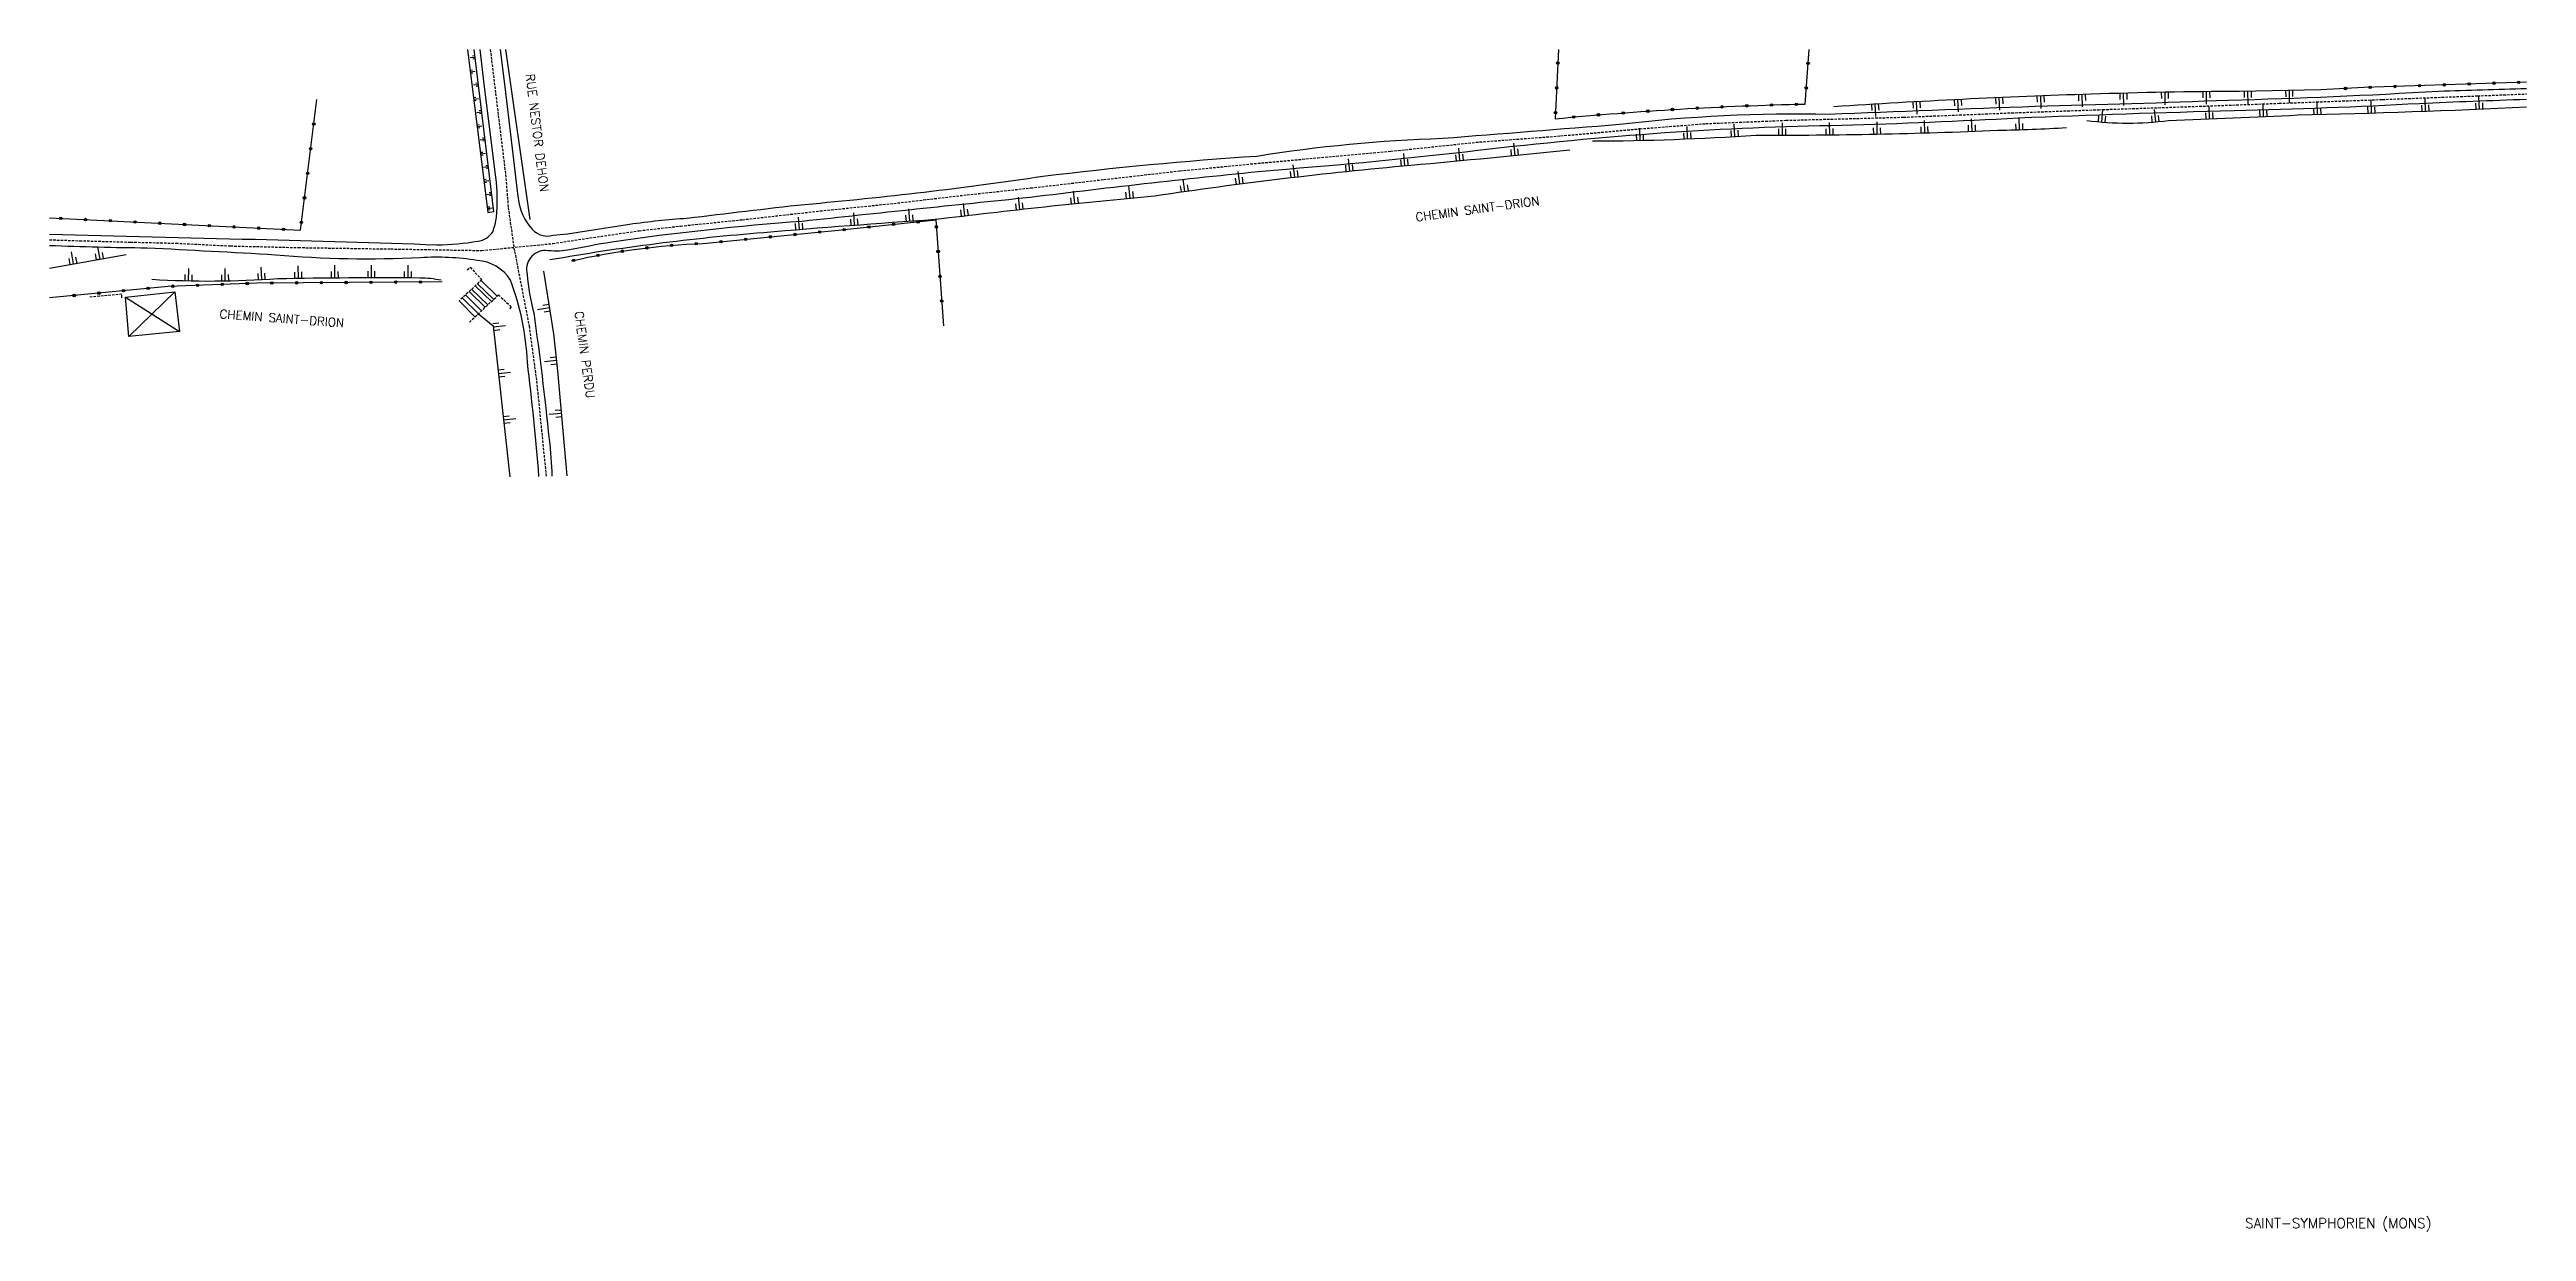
# Model space of a CAD drawing. Header units: millimetres. Extents: x 124000 to 125000, y 124512 to 125000.
# Drawn here: x 124500 to 125000, y 124512 to 124750 of the extents above; entities that cross this region are included whole.
import ezdxf
from ezdxf.enums import TextEntityAlignment as Align

# ---------------------------------------------------------------- set-up
doc = ezdxf.new("R2010")
doc.units = ezdxf.units.MM
doc.linetypes.add('DASHED', pattern=[0.75, 0.5, -0.25])
doc.layers.get('0').update_dxf_attribs({"linetype": 'CONTINUOUS'})
for name, color, linetype in [('W0001', 6, 'DASHED'), ('W0008', 7, 'CONTINUOUS'), ('W0100', 7, 'CONTINUOUS'), ('W0112', 1, 'DASHED'), ('W0211', 2, 'CONTINUOUS'), ('W0310', 3, 'CONTINUOUS'), ('W0322', 7, 'CONTINUOUS'), ('W0980', 7, 'CONTINUOUS'), ('W0989', 7, 'CONTINUOUS')]:
    doc.layers.add(name, color=color, linetype=linetype)
doc.styles.get("Standard").update_dxf_attribs({"font": 'romans.shx', "width": 0.85})

msp = doc.modelspace()

# ---------------------------------------------------------------- texts
at = {"layer": 'W0980'}
msp.add_text('SAINT-SYMPHORIEN (MONS)', height=2, dxfattribs=at).set_placement((124962.02, 124513.12), align=Align.MIDDLE)
at = {"layer": 'W0989'}
for s, rotation, p in [('RUE NESTOR DEHON', 277.0279, (124598.45, 124733.21)), ('CHEMIN SAINT-DRION', 7.7071, (124788.24, 124717.86)), ('CHEMIN SAINT-DRION', 355.7499, (124546.9, 124695.77)), ('CHEMIN PERDU', 277.7738, (124608.05, 124688.46))]:
    msp.add_text(s, height=1.75, rotation=rotation, dxfattribs=at).set_placement(p, align=Align.MIDDLE)

# ---------------------------------------------------------------- blocks, each defined once
blk = doc.blocks.new('TP15B')
at = {"color": 0}
for p, q in [((-1.4, 2.5), (-1.4, 0)), ((0, 5), (0, 0)), ((1.4, 2.5), (1.4, 0))]:
    blk.add_line(p, q, dxfattribs=at)
blk = doc.blocks.new('TP15C')
at = {"layer": 'W0211', "xscale": 0.5, "yscale": 0.5, "rotation": 359.9693661828871}
blk.add_blockref('TP15B', (0, 0), dxfattribs=at)
blk = doc.blocks.new('TP15')
at = {"color": 0}
for p, q in [((-0.29, 0.5), (-0.29, 0)), ((0, 1), (0, 0)), ((0.29, 0.5), (0.29, 0))]:
    blk.add_line(p, q, dxfattribs=at)
blk = doc.blocks.new('OH01')
at = {"layer": 'W0322', "color": 0}
for radius in [0.25, 0.15]:
    blk.add_circle((0, 0), radius, dxfattribs=at)

# ---------------------------------------------------------------- linework, layer by layer
at = {"layer": 'W0001'}
for points in [[(124588.97, 124750), (124590.05, 124741.15), (124592.05, 124724.76), (124592.6, 124718.13), (124593.74, 124709.97)], [(124500, 124711.63), (124506.08, 124711.44), (124516.36, 124711.16), (124525.54, 124710.94), (124536.55, 124710.39), (124550.26, 124710.06), (124568.89, 124709.78), (124587.26, 124709.47), (124601.59, 124710.88), (124608.29, 124711.89), (124619, 124713.46), (124627.37, 124714.4), (124639.84, 124715.68), (124655.56, 124717.45), (124670.41, 124718.97), (124685.22, 124720.7), (124698.05, 124722.08), (124712.79, 124723.78), (124728.18, 124725.53), (124742.43, 124726.92), (124756.02, 124728.17), (124770.76, 124729.49), (124787.93, 124731.3), (124805.03, 124732.59), (124820.99, 124734.01), (124834.34, 124735.06), (124850.54, 124735.73), (124874.27, 124736.36), (124896.06, 124737.24), (124913.68, 124737.87), (124930.19, 124738.43), (124950.07, 124739.16), (124970.89, 124739.93), (124990.07, 124740.66), (125000, 124741.05)], [(124593.74, 124709.97), (124596.81, 124694.23), (124598.31, 124683.11), (124600.25, 124663.93)]]:
    msp.add_lwpolyline(points, dxfattribs=at)
at = {"layer": 'W0008'}
for points in [[(124500, 124712.77, 0.001704), (124541.5, 124711.73, -0.004015), (124578.2, 124710.62, 0.036053), (124586.48, 124711.34, 0.222914), (124589.46, 124713.25, 0.065331), (124590.2, 124716.18, 0.057709), (124590.11, 124724.24), (124587.82, 124742.51), (124586.94, 124750)], [(124590.97, 124750), (124592.01, 124741.33), (124593.42, 124730.05), (124594.49, 124720.9, 0.153216), (124596.97, 124714.31, 0.325541), (124601.68, 124712.54), (124604.56, 124712.82), (124617.09, 124714.78, -0.020504), (124628.68, 124715.99, -0.00331), (124652.49, 124718.78, 0.015047), (124700.52, 124724.46, -0.013802), (124743.69, 124728.53, -0.031924), (124781.22, 124732.1, -0.000431), (124816.91, 124734.92, -0.035198), (124859.17, 124737, -0.000342), (124900.84, 124738.58, 0.003855), (124939.85, 124739.82, 0.009241), (124982.27, 124741.64, 0.002877), (125000, 124742.17)], [(125000, 124739.94, 0.002272), (124978.42, 124739.08, -0.008288), (124940.98, 124737.66, 0.003177), (124897.4, 124736.16, -0.006326), (124861.78, 124734.67, 0.013296), (124826.09, 124733.18, 0.011141), (124788.32, 124729.62, -0.009707), (124747.14, 124725.64, 0.00655), (124697.93, 124720.16, 0.00134), (124651.94, 124715.34, 0.017745), (124613.49, 124711.17, 0.007881), (124604.58, 124709.51, -0.063133), (124600.15, 124709.47, 0.497431), (124596.42, 124704.64, 0.048762), (124597.75, 124696.91, -0.008875), (124600.85, 124671.35, -0.024544), (124601.4, 124663.95)], [(124598.8, 124663.91, 0.008819), (124596.48, 124686.93, 0.078339), (124593.04, 124703.51, 0.232662), (124586.32, 124707.48, 0.053837), (124574.87, 124708.01, -0.035069), (124545.59, 124708.55, 0.002325), (124519.67, 124709.95, -0.008487), (124500, 124710.44)]]:
    msp.add_lwpolyline(points, format="xyb", dxfattribs=at)
at = {"layer": 'W0100'}
for points in [[(124515.34, 124700.06), (124525.3, 124701.14), (124526.26, 124693.15), (124516.04, 124692.15), (124515.34, 124700.06), (124526.26, 124693.15)], [(124516.04, 124692.15), (124525.3, 124701.14)], [(124583.96, 124700.5), (124587.22, 124697.33)], [(124584.71, 124701.2), (124587.97, 124698.02)], [(124585.21, 124701.67), (124588.47, 124698.5)], [(124585.93, 124702.34), (124589.19, 124699.17)], [(124586.4, 124702.77), (124589.66, 124699.6)], [(124587.12, 124703.45), (124590.38, 124700.27)], [(124582.7, 124699.32), (124585.88, 124696.08)], [(124583.3, 124699.89), (124586.56, 124696.71)]]:
    msp.add_lwpolyline(points, dxfattribs=at)
at = {"layer": 'W0112'}
for points in [[(124584.31, 124705.55), (124584.94, 124706.1), (124587.23, 124703.56), (124582.7, 124699.32)], [(124514.6, 124699.93), (124514.6, 124700.67), (124507.89, 124700.02)], [(124584.77, 124695.04), (124590.63, 124700.51), (124593.21, 124698.09), (124592.79, 124697.63)]]:
    msp.add_lwpolyline(points, dxfattribs=at)
at = {"layer": 'W0211'}
for points in [[(124584.34, 124750), (124588.48, 124717.14), (124589.7, 124717.36), (124585.74, 124750)], [(124500, 124705.9), (124515.44, 124708.64)], [(124604.48, 124663.99), (124602.6, 124685.18), (124601.8, 124692.68), (124599.76, 124705.29)], [(124586.56, 124696.71), (124589.52, 124694.27), (124592.93, 124663.84)]]:
    msp.add_lwpolyline(points, dxfattribs=at)
for points in [[(124958.46, 124741.88), (124942.06, 124741.55, 0.007555), (124912.11, 124741, 0.008512), (124860.18, 124738.47, 30.432214)], [(124911.26, 124735.72, 0.067236), (124927.73, 124735.71, 0.003156), (124953.83, 124736.81, 0.005734), (125000, 124738.42, 0.005734)], [(124811.5, 124731.56, 0.016416), (124844.45, 124732.75, 0.012033), (124893.3, 124733.73, 0.013151), (124907.17, 124734.28, -0.032971)], [(124644.14, 124713.12, -0.004292), (124678.77, 124715.76, -0.007696), (124723.1, 124720.5, -0.015041), (124774.79, 124726.68, 0.002699), (124806.89, 124729.77, 0.903472)], [(124600.98, 124707.62, -0.023596), (124644.14, 124713.12, 0.035988)], [(124520.64, 124703.67, 0.032864), (124546.06, 124703.8, -0.007579), (124574.76, 124703.98, -0.049796), (124579.03, 124703.52, 0.104278)]]:
    msp.add_lwpolyline(points, format="xyb", dxfattribs=at)
msp.add_point((124509.78, 124707.63), dxfattribs=at)
at = {"layer": 'W0310'}
msp.add_lwpolyline([(124597.01, 124715.7), (124592.08, 124750)], dxfattribs=at)
at = {"layer": 'W0322'}
for points in [[(124804.6, 124750), (124803.95, 124736.04, -0.018592), (124854.37, 124739.01), (124855.2, 124750)], [(124605.39, 124707.39, -0.045811), (124631.92, 124710.91), (124659.22, 124713.55), (124678.93, 124715.64), (124680.47, 124694.3)]]:
    msp.add_lwpolyline(points, format="xyb", dxfattribs=at)
for points in [[(125000, 124743.44), (124967.17, 124742.35), (124958.46, 124741.88)], [(124500, 124716.07), (124550.63, 124713.56), (124553.98, 124739.93)], [(124579.25, 124703.15), (124541.86, 124702.89), (124523.97, 124702.22), (124500, 124699.9)]]:
    msp.add_lwpolyline(points, dxfattribs=at)

# ---------------------------------------------------------------- block references
at = {"layer": 'W0211'}
for name, p, rotation in [('TP15', (124584.91, 124745.47), 277.1825431607381), ('TP15', (124585.92, 124748.5), 96.91090329798601), ('TP15', (124586.59, 124742.98), 96.91090329798601), ('TP15', (124585.61, 124739.96), 277.1825431607381), ('TP15C', (124893.59, 124740.3), 182.5086047861652), ('TP15C', (124901.95, 124740.64), 182.1947273435639), ('TP15C', (124910.32, 124740.94), 181.8808499009625), ('TP15C', (124918.68, 124741.19), 181.5378130794265), ('TP15C', (124927.04, 124741.38), 181.0541317670154), ('TP15C', (124935.41, 124741.5), 180.5704504546042), ('TP15C', (124943.78, 124741.58), 181.1521581670831), ('TP15C', (124952.14, 124741.75), 181.1521581670831), ('TP15C', (124979.56, 124737.58), 2.063979747034075), ('TP15C', (124990.45, 124738), 2.374074749943571), ('TP15', (124587.26, 124737.46), 96.91090329798601), ('TP15C', (124840.16, 124732.47), 3.461615791043518), ('TP15C', (124849.73, 124732.74), 0.07471098735590817), ('TP15C', (124859.3, 124732.8), 0.6152601620365251), ('TP15C', (124868.53, 124738.99), 183.4502371139693), ('TP15C', (124868.88, 124732.95), 1.155809336717194), ('TP15C', (124876.88, 124739.47), 183.136359671368), ('TP15C', (124878.46, 124733.18), 1.696358511397812), ('TP15C', (124885.24, 124739.91), 182.8224822287666), ('TP15C', (124888.03, 124733.51), 2.236907686078432), ('TP15C', (124897.6, 124733.82), 1.697712078660356), ('TP15C', (124914.21, 124735.39), 355.0667108098111), ('TP15C', (124925.1, 124735.42), 5.218219666341246), ('TP15C', (124935.98, 124736.03), 2.28034145153312), ('TP15C', (124946.87, 124736.49), 2.582239241506901), ('TP15C', (124957.77, 124736.91), 1.443789741215035), ('TP15C', (124968.66, 124737.21), 1.753884744124529), ('TP15', (124586.3, 124734.44), 277.1825431607381), ('TP15', (124587.93, 124731.94), 96.91090329798601), ('TP15C', (124784.65, 124727.6), 5.37751326430763), ('TP15C', (124795.77, 124728.66), 5.591821598868369), ('TP15C', (124821.02, 124731.68), 1.275864897644226), ('TP15C', (124830.59, 124731.98), 2.368740344343846), ('TP15', (124587, 124728.92), 277.1825431607381), ('TP15', (124588.6, 124726.42), 96.91090329798601), ('TP15C', (124740.2, 124722.9), 7.400802937767933), ('TP15C', (124751.29, 124724.27), 6.661039538726119), ('TP15C', (124762.4, 124725.49), 5.921276139684317), ('TP15C', (124773.52, 124726.57), 5.181512740642503), ('TP15', (124587.69, 124723.41), 277.1825431607381), ('TP15', (124589.27, 124720.91), 96.91090329798601), ('TP15C', (124695.81, 124717.75), 6.310089784646625), ('TP15C', (124706.92, 124718.93), 5.868061700934511), ('TP15C', (124718.04, 124720.03), 5.426033617222399), ('TP15C', (124729.13, 124721.39), 8.14056633680977), ('TP15', (124588.39, 124717.89), 277.1825431607381), ('TP15C', (124651.31, 124713.71), 4.650543213412278), ('TP15C', (124662.45, 124714.59), 4.334104401158734), ('TP15C', (124673.59, 124715.4), 4.017665588905187), ('TP15C', (124684.71, 124716.48), 6.752117868358737), ('TP15C', (124510.12, 124707.7), 10.06680029817272), ('TP15C', (124504.8, 124706.75), 10.06680029817272), ('TP15C', (124528.01, 124703.36), 358.7136626289653), ('TP15C', (124535.4, 124703.34), 0.8992245404207373), ('TP15C', (124542.78, 124703.59), 3.084786451876206), ('TP15C', (124550.16, 124703.88), 0.985464269241665), ('TP15C', (124557.54, 124703.98), 0.5386068744618293), ('TP15C', (124564.92, 124704.02), 0.09174947968199357), ('TP15C', (124572.31, 124704), 359.6448920849022), ('TP15C', (124600.95, 124697.96), 99.22119396203594), ('TP15C', (124589.55, 124693.99), 276.3976099013618), ('TP15C', (124590.6, 124684.61), 276.3976099013618), ('TP15C', (124602.37, 124687.33), 96.06093814391389), ('TP15C', (124591.65, 124675.24), 276.3976099013618), ('TP15C', (124603.36, 124676.66), 95.0777958095478)]:
    msp.add_blockref(name, p, dxfattribs=dict(at, rotation=rotation))
at = {"layer": 'W0322'}
for p, rotation in [((124804.47, 124747.27), 267.3251445119245), ((124854.99, 124747.22), 85.70604402353139), ((124804.24, 124742.28), 267.3251445119245), ((124854.61, 124742.24), 85.70604402353139), ((124963.46, 124742.15), 183.1163884056557), ((124968.45, 124742.39), 181.9070125233736), ((124973.45, 124742.56), 181.9070125233736), ((124978.44, 124742.72), 181.9070125233736), ((124983.44, 124742.89), 181.9070125233736), ((124988.44, 124743.06), 181.9070125233736), ((124993.44, 124743.22), 181.9070125233736), ((124998.43, 124743.39), 181.9070125233736), ((124553.35, 124734.97), 82.77296464556672), ((124804, 124737.28), 267.3251445119245), ((124807.69, 124736.39), 5.183389218587438), ((124812.67, 124736.83), 4.761763722690429), ((124817.65, 124737.22), 4.340138226793425), ((124822.64, 124737.58), 3.918512730896403), ((124827.63, 124737.91), 3.496887234999393), ((124832.62, 124738.19), 3.075261739102384), ((124837.61, 124738.44), 2.653636243205373), ((124842.61, 124738.66), 2.232010747308351), ((124847.61, 124738.83), 1.810385251411354), ((124852.6, 124738.97), 1.388759755514342), ((124552.72, 124730.01), 82.77296464556672), ((124552.09, 124725.05), 82.77296464556672), ((124551.46, 124720.09), 82.77296464556672), ((124502.27, 124715.96), 357.1583011870497), ((124507.27, 124715.71), 357.1583011870497), ((124512.26, 124715.47), 357.1583011870497), ((124517.25, 124715.22), 357.1583011870497), ((124522.25, 124714.97), 357.1583011870497), ((124550.83, 124715.13), 82.77296464556672), ((124670.37, 124714.73), 6.052246518559989), ((124675.34, 124715.26), 6.052246518559989), ((124527.24, 124714.72), 357.1583011870497), ((124532.24, 124714.47), 357.1583011870497), ((124537.23, 124714.23), 357.1583011870497), ((124542.22, 124713.98), 357.1583011870497), ((124547.22, 124713.73), 357.1583011870497), ((124620.6, 124710.01), 6.756254268316356), ((124625.57, 124710.52), 4.799073156030508), ((124630.56, 124710.85), 2.841892043744672), ((124635.54, 124711.26), 5.521381356714479), ((124640.52, 124711.74), 5.521381356714479), ((124645.5, 124712.22), 5.521381356714479), ((124650.47, 124712.7), 5.521381356714479), ((124655.45, 124713.19), 5.521381356714479), ((124660.42, 124713.68), 6.052246518559989), ((124665.4, 124714.2), 6.052246518559989), ((124679.03, 124714.25), 274.1322094546312), ((124605.82, 124707.49), 12.62779760517389), ((124610.71, 124708.5), 10.67061649288803), ((124615.64, 124709.34), 8.713435380602217), ((124679.39, 124709.27), 274.1322094546312), ((124504.98, 124700.39), 185.5205054402537), ((124509.95, 124700.87), 185.5205054402537), ((124514.93, 124701.35), 185.5205054402537), ((124519.91, 124701.83), 185.5205054402537), ((124524.89, 124702.26), 182.1505510492186), ((124529.88, 124702.44), 182.1505510492186), ((124534.88, 124702.63), 182.1505510492186), ((124539.88, 124702.82), 182.1505510492186), ((124544.88, 124702.91), 180.3958958070984), ((124549.88, 124702.95), 180.3958958070984), ((124554.88, 124702.98), 180.3958958070984), ((124559.88, 124703.02), 180.3958958070984), ((124564.88, 124703.05), 180.3958958070984), ((124569.88, 124703.09), 180.3958958070984), ((124574.87, 124703.12), 180.3958958070984), ((124679.75, 124704.28), 274.1322094546312), ((124680.11, 124699.29), 274.1322094546312)]:
    msp.add_blockref('OH01', p, dxfattribs=dict(at, rotation=rotation))

msp.set_redraw_order([(e.dxf.handle, doc.entitydb.next_handle()) for e in msp.query("TEXT MTEXT ATTDEF DIMENSION ARC_DIMENSION")])  # texts and dimensions are drawn at this point

doc.saveas('drawing.dxf')
